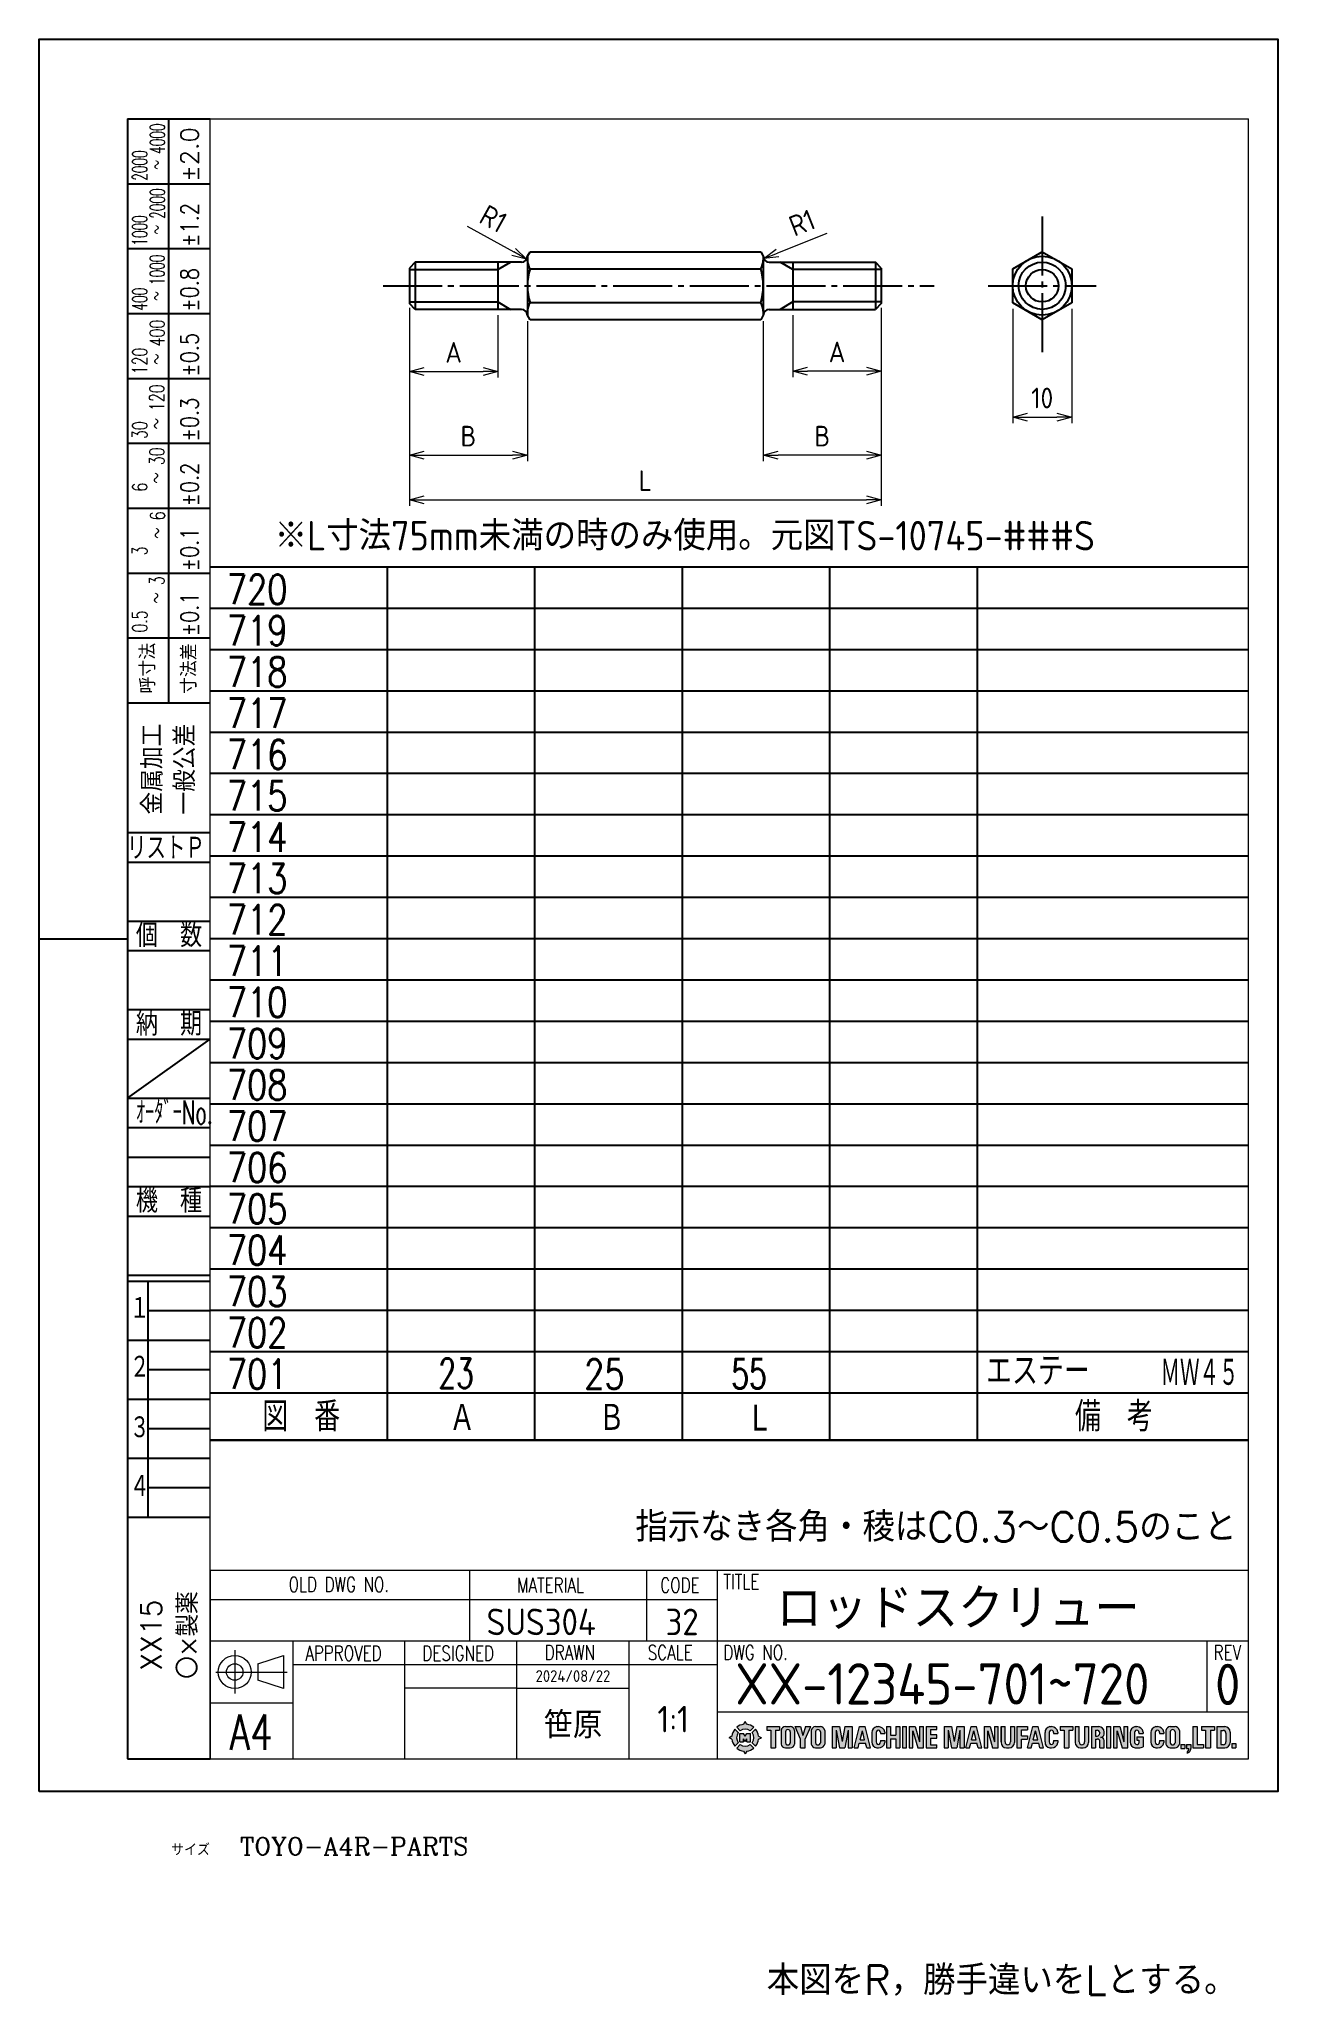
# Model space of a CAD drawing. Header units: millimetres. Extents: x 0 to 210, y -35 to 297.
import ezdxf
from ezdxf.enums import TextEntityAlignment as Align

# ---------------------------------------------------------------- set-up
doc = ezdxf.new("R2010")
doc.units = ezdxf.units.MM
doc.linetypes.add('TM_CENS', pattern=[13, 10, -1, 1, -1])
doc.layers.add('0_BODY', color=7, linetype='Continuous')
doc.layers.add('0_CENS', color=7, linetype='Continuous')
for name, color, linetype, lineweight in [('AM_0', 7, 'Continuous', 30), ('AM_5', 3, 'Continuous', 13), ('AM_6', 2, 'Continuous', 13), ('AM_BOR', 7, 'Continuous', 13)]:
    doc.layers.add(name, color=color, linetype=linetype, lineweight=lineweight)
doc.layers.add('AM_12', color=7, linetype='Continuous', lineweight=13, plot=False)
doc.styles.add('ACJISTS', font='romanc.shx', dxfattribs={"height": 1, "bigfont": 'extfont2.shx'})
doc.styles.add('ACTOYODIM', font='isocp.shx', dxfattribs={"bigfont": 'extfont2.shx'})
doc.styles.get("Standard").update_dxf_attribs({"font": 'isocp.shx', "bigfont": 'extfont2.shx'})
doc.styles.add('STD', font='SIMPLEX', dxfattribs={"width": 0.7, "oblique": 15, "bigfont": 'EXTFONT'})
doc.styles.add('TM_WAKU1', font='SIMPLEX.shx', dxfattribs={"bigfont": 'extfont2.shx'})
doc.styles.add('TM_WAKU2', font='SIMPLEX.shx', dxfattribs={"width": 0.75, "bigfont": 'EXTFONT.shx'})
doc.styles.add('TOYO-SEET1', font='SIMPLEX.shx', dxfattribs={"bigfont": 'extfont2.shx'})
doc.dimstyles.new('JIS-TOYO$0', dxfattribs={"dimtxt": 3.5, "dimasz": 2.5, "dimexe": 1, "dimexo": 1, "dimgap": 1.5, "dimtad": 3, "dimdec": 4, "dimdsep": 46, "dimtxsty": 'ACTOYODIM', "dimblk": 'OPEN30', "dimcen": 0, "dimclrd": 256, "dimclre": 256, "dimclrt": 2, "dimadec": 0, "dimazin": 2, "dimtp": 0.1, "dimtm": 0.1, "dimtfac": 0.71, "dimtdec": 4, "dimtmove": 0, "dimatfit": 3, "dimldrblk": 'OPEN30', "dimfxl": 1, "dimlwd": -1, "dimlwe": -1, "dimarcsym": 1})
doc.dimstyles.new('JIS-TOYO$4', dxfattribs={"dimtxt": 3.5, "dimasz": 2.5, "dimexe": 1, "dimexo": 1, "dimgap": 1.5, "dimtad": 3, "dimdsep": 46, "dimtxsty": 'ACTOYODIM', "dimblk": 'OPEN30', "dimcen": 0, "dimclrd": 256, "dimclre": 256, "dimclrt": 2, "dimadec": 0, "dimazin": 2, "dimtp": 0.1, "dimtm": 0.1, "dimtfac": 0.71, "dimtmove": 0, "dimatfit": 3, "dimldrblk": 'OPEN30', "dimfxl": 1, "dimlwd": -1, "dimlwe": -1, "dimarcsym": 1})

msp = doc.modelspace()

# ---------------------------------------------------------------- texts
at = {"layer": 'AM_5', "style": 'STD'}
for s, width, p in [('720', 0.8, (31.82025, 201.23883)), ('719', 0.8, (31.82025, 194.23883)), ('718', 0.8, (31.82025, 187.23883)), ('717', 0.8, (31.82025, 180.23883)), ('716', 0.8, (31.82025, 173.23883)), ('715', 0.8, (31.82025, 166.23883)), ('714', 0.8, (31.82025, 159.23883)), ('713', 0.8, (31.82025, 152.23883)), ('712', 0.8, (31.82025, 145.23883)), ('711', 0.8, (31.82025, 138.23883)), ('710', 0.8, (31.82025, 131.23883)), ('709', 0.8, (31.82025, 124.23883)), ('708', 0.8, (31.82025, 117.23883)), ('707', 0.8, (31.82025, 110.23883)), ('706', 0.8, (31.82025, 103.23883)), ('705', 0.8, (31.82025, 96.23883)), ('704', 0.8, (31.82025, 89.23883)), ('703', 0.8, (31.82025, 82.23883)), ('702', 0.8, (31.82025, 75.23883)), ('701', 0.8, (31.82025, 68.23883)), ('23', 0.7, (67.68727, 68.36273)), ('25', 0.8, (92.39781, 68.23883)), ('55', 0.7, (117.34477, 68.26548)), ('エステー', 0.8, (160.52036, 68.74739)), ('ＭＷ４５', 0.6, (190.11147, 68.42607)), ('図\u3000番', 0.8, (37.82241, 61.02527)), ('備\u3000考', 0.8, (175.60421, 61.02527)), ('Ａ', 0.8, (69.52543, 60.79551)), ('Ｂ', 0.8, (94.85054, 60.79551)), ('Ｌ', 0.8, (119.93674, 60.67806))]:
    msp.add_text(s, height=5, dxfattribs=dict(at, width=width)).set_placement(p)
at = {"layer": 'AM_6', "color": 7, "lineweight": 50, "insert": (39.92506, 215.33759), "char_height": 5, "attachment_point": 1}
msp.add_mtext_dynamic_manual_height_columns('※L寸法75mm未満の時のみ使用。元図TS-10745-###S', width=171.1664085, gutter_width=25, heights=[0], dxfattribs=at)

# ---------------------------------------------------------------- blocks, each defined once
blk = doc.blocks.new('TOYO-A4R-PARTS')
at = {"layer": 'AM_BOR', "color": 1, "lineweight": 25}
for p, q in [((15, 283.5), (15, 5.5)), ((15, 283.5), (29, 283.5)), ((22, 184.5), (22, 283.5)), ((15, 272.5), (29, 272.5)), ((15, 261.5), (29, 261.5)), ((15, 250.5), (29, 250.5)), ((15, 239.5), (29, 239.5)), ((15, 228.5), (29, 228.5)), ((15, 217.5), (29, 217.5)), ((15, 206.5), (29, 206.5)), ((15, 195.5), (29, 195.5)), ((15, 184.5), (29, 184.5)), ((15, 162.5), (29, 162.5)), ((15, 157.5), (29, 157.5)), ((15, 147.5), (29, 147.5)), ((0, 144.5), (15, 144.5)), ((15, 142.5), (29, 142.5)), ((15, 132.5), (29, 132.5)), ((15, 117.5), (29, 127.5)), ((15, 127.5), (29, 127.5)), ((15, 117.5), (29, 117.5)), ((15, 112.5), (29, 112.5)), ((15, 107.5), (29, 107.5)), ((15, 102.5), (29, 102.5)), ((15, 97.5), (29, 97.5)), ((15, 87.5), (29, 87.5)), ((15, 86.5), (29, 86.5)), ((18.5, 46.5), (18.5, 86.5)), ((18.5, 81.5), (29, 81.5)), ((15, 76.5), (29, 76.5)), ((18.5, 71.5), (29, 71.5)), ((15, 66.5), (29, 66.5)), ((18.5, 61.5), (29, 61.5)), ((15, 56.5), (29, 56.5)), ((18.5, 51.5), (29, 51.5)), ((15, 46.5), (29, 46.5)), ((15, 5.5), (29, 5.5))]:
    blk.add_line(p, q, dxfattribs=at)
at = {"layer": 'AM_BOR'}
for p, q in [((29, 5.5), (29, 283.5)), ((29, 283.5), (205, 283.5)), ((205, 5.5), (205, 283.5)), ((29, 5.5), (205, 5.5)), ((29, 5.5), (205, 5.5))]:
    blk.add_line(p, q, dxfattribs=at)
at = {"layer": 'Defpoints', "color": 1, "lineweight": 25}
blk.add_lwpolyline([(0, 0), (0, 297), (210, 297), (210, 0)], close=True, dxfattribs=at)
at = {"layer": 'AM_BOR', "color": 1, "lineweight": 25, "style": 'TOYO-SEET1'}
for s, height, width, p in [('～ 4000', 2.5, 0.6, (21.293, 274.878)), ('2000', 2.5, 0.6, (18.3, 273)), ('～ 2000', 2.5, 0.6, (21.293, 263.878)), ('±1.2', 3, 0.8, (27, 261.8)), ('1000', 2.5, 0.6, (18.3, 262)), ('～ 1000', 2.5, 0.6, (21.244, 252.646)), ('±0.8', 3, 0.8, (27, 250.8)), ('400', 2.5, 0.6, (18.3, 251)), ('～ 400', 2.5, 0.7, (21.267, 241.805)), ('±0.5', 3, 0.8, (27, 239.8)), ('120', 2.5, 0.7, (18.3, 240.2)), ('～ 120', 2.5, 0.7, (21.216, 230.862)), ('±0.3', 3, 0.8, (27, 228.8)), ('30', 2.5, 0.7, (18.3, 229.225)), ('～ 30', 2.5, 0.7, (21.19, 221.662)), ('±0.2', 3, 0.8, (27, 217.8)), ('6', 2.5, 0.7, (18.3, 220.292)), ('～ 6', 2.5, 0.7, (21.344, 212.313)), ('±0.1', 3, 0.8, (27, 206.8)), ('3', 2.5, 0.7, (18.3, 209.505)), ('～ 3', 2.5, 0.7, (21.216, 201.329)), ('0.5', 2.5, 0.7, (18.3, 196.421)), ('±0.1', 3, 0.8, (27, 195.8))]:
    blk.add_text(s, height=height, rotation=90, dxfattribs=dict(at, width=width)).set_placement(p)
for s, height, p in [('±2.0', 3, (27, 272.8)), ('呼寸法', 2.6, (19.716, 186.097)), ('寸法差', 2.6, (26.696, 185.995)), ('金属加工', 3.5, (20.926, 165.565)), ('一般公差', 3.5, (26.426, 165.565))]:
    blk.add_text(s, height=height, rotation=90, dxfattribs=at).set_placement(p)
for s, width, p in [('リストＰ', 0.75, (14.902, 157.901)), ('個\u3000数', 0.85, (16.403, 143.1)), ('納\u3000期', 0.85, (16.403, 128.1)), ('ｵｰﾀﾞｰNo.', 0.6, (16.403, 113.1)), ('機\u3000種', 0.85, (16.403, 98.1)), ('１', 0.75, (15.403, 79.884)), ('２', 0.75, (15.403, 69.918)), ('３', 0.75, (15.403, 59.65)), ('４', 0.75, (15.403, 49.685))]:
    blk.add_text(s, height=4, dxfattribs=dict(at, width=width)).set_placement(p)
at = {"layer": 'AM_BOR', "color": 1, "lineweight": 25, "style": 'TM_WAKU2', "width": 0.75}
blk.add_text('A4', height=6, dxfattribs=at).set_placement((32.3, 13.05), align=Align.TOP_LEFT)
at = {"layer": 'AM_BOR', "color": 7, "style": 'TM_WAKU1', "flags": 8}
for tag, p in [('STR-INIUSER', (25, 26.5)), ('STR-TYPE', (19, 26.5))]:
    blk.add_attdef(tag, text='', height=3.5, rotation=90, dxfattribs=at).set_placement(p, align=Align.MIDDLE)
blk = doc.blocks.new('TOYO-TYPE A')
at = {"layer": 'AM_BOR'}
h = blk.add_hatch(color=2, dxfattribs=at)
h.paths.add_polyline_path([(-85.03, 5.86), (-85.3, 6.34), (-85.57, 5.86, 0.142281), (-86.74, 5.37), (-86.16, 4.78, -0.325023), (-84.44, 4.78), (-83.86, 5.37, 0.142281)])
h.paths.add_polyline_path([(-86.48, 4.46), (-87.07, 5.04, 0.142281), (-87.56, 3.87), (-88.04, 3.6), (-87.56, 3.33, 0.142281), (-87.07, 2.16), (-86.48, 2.74, -0.325023)])
h.paths.add_polyline_path([(-86.16, 2.42), (-86.74, 1.84, 0.142281), (-85.57, 1.34), (-85.3, 0.86), (-85.03, 1.34, 0.142281), (-83.86, 1.84), (-84.44, 2.42, -0.325023)])
h.paths.add_polyline_path([(-85.03, 3.42), (-85.03, 2.87), (-84.39, 2.87), (-84.39, 4.33), (-85.03, 4.33), (-85.3, 3.86), (-85.57, 4.33), (-86.21, 4.33), (-86.21, 2.87), (-85.57, 2.87), (-85.57, 3.42), (-85.3, 2.94)])
h.paths.add_polyline_path([(-84.12, 2.74), (-83.53, 2.16, 0.142281), (-83.04, 3.33), (-82.56, 3.6), (-83.04, 3.87, 0.142281), (-83.53, 5.04), (-84.12, 4.46, -0.325023)])
h.paths.add_polyline_path([(-80.15, 4.88), (-79.46, 4.88), (-79.46, 5.47), (-81.65, 5.47), (-81.65, 4.88), (-80.97, 4.88), (-80.97, 1.87), (-80.15, 1.87)])
h.paths.add_polyline_path([(-79.21, 2.51, 0.360395), (-78.48, 1.87), (-77.66, 1.87, 0.360395), (-76.93, 2.51), (-76.93, 4.83, 0.360395), (-77.66, 5.47), (-78.48, 5.47, 0.360395), (-79.21, 4.83)])
h.paths.add_polyline_path([(-78.48, 4.6, -0.888889), (-77.66, 4.6), (-77.66, 2.73, -0.888889), (-78.48, 2.73)], flags=16)
h.paths.add_polyline_path([(-75.52, 3.97), (-75.95, 5.47), (-76.84, 5.47), (-75.91, 3.33), (-75.91, 1.87), (-75.13, 1.87), (-75.13, 3.33), (-74.2, 5.47), (-75.09, 5.47)])
h.paths.add_polyline_path([(-74.11, 2.51, 0.360395), (-73.38, 1.87), (-72.55, 1.87, 0.360395), (-71.83, 2.51), (-71.83, 4.83, 0.360395), (-72.55, 5.47), (-73.38, 5.47, 0.360395), (-74.11, 4.83)])
h.paths.add_polyline_path([(-73.38, 2.73), (-73.38, 4.6, -0.888889), (-72.55, 4.6), (-72.55, 2.73, -0.888889)], flags=16)
h.paths.add_polyline_path([(-70.55, 1.87), (-69.86, 1.87), (-69.86, 4.88), (-69.32, 1.87), (-68.41, 1.87), (-67.86, 4.88), (-67.86, 1.87), (-67.17, 1.87), (-67.17, 5.47), (-68.41, 5.47), (-68.86, 2.96), (-69.32, 5.47), (-70.55, 5.47)])
h.paths.add_polyline_path([(-64.92, 2.69), (-64.71, 1.87), (-64.07, 1.87), (-64.99, 5.47), (-65.9, 5.47), (-66.81, 1.87), (-66.17, 1.87), (-65.96, 2.69)])
h.paths.add_polyline_path([(-65.82, 3.24), (-65.44, 4.75), (-65.06, 3.24)], flags=16)
h.paths.add_polyline_path([(-63.09, 2.87), (-63.09, 4.47, -1.125), (-62.36, 4.47), (-62.36, 4.33), (-61.63, 4.33), (-61.63, 4.56, 0.36205), (-62.7, 5.47), (-63, 5.47, 0.389293), (-63.82, 4.47), (-63.82, 2.87, 0.389293), (-63, 1.87), (-62.7, 1.87, 0.36205), (-61.63, 2.78), (-61.63, 3.14), (-62.36, 3.14), (-62.36, 2.87, -1.125)])
h.paths.add_polyline_path([(-59.79, 3.42), (-59.79, 1.87), (-59.1, 1.87), (-59.1, 5.47), (-59.79, 5.47), (-59.79, 4.01), (-60.65, 4.01), (-60.65, 5.47), (-61.34, 5.47), (-61.34, 1.87), (-60.65, 1.87), (-60.65, 3.42)])
h.paths.add_polyline_path([(-57.96, 5.47), (-58.65, 5.47), (-58.65, 1.87), (-57.96, 1.87)])
h.paths.add_polyline_path([(-57.51, 1.87), (-56.87, 1.87), (-56.87, 4.74), (-56.05, 1.87), (-55.09, 1.87), (-55.09, 5.47), (-55.73, 5.47), (-55.73, 2.92), (-56.46, 5.47), (-57.51, 5.47)])
h.paths.add_polyline_path([(-53.9, 4.06), (-53.9, 4.97), (-52.81, 4.97), (-52.81, 5.47), (-54.63, 5.47), (-54.63, 1.87), (-52.81, 1.87), (-52.81, 2.37), (-53.9, 2.37), (-53.9, 3.51), (-52.81, 3.51), (-52.81, 4.06)])
h.paths.add_polyline_path([(-51.58, 1.87), (-50.89, 1.87), (-50.89, 4.88), (-50.35, 1.87), (-49.44, 1.87), (-48.89, 4.88), (-48.89, 1.87), (-48.2, 1.87), (-48.2, 5.47), (-49.44, 5.47), (-49.89, 2.96), (-50.35, 5.47), (-51.58, 5.47)])
h.paths.add_polyline_path([(-46.08, 5.47), (-47, 5.47), (-47.91, 1.87), (-47.27, 1.87), (-47.06, 2.69), (-46.02, 2.69), (-45.81, 1.87), (-45.17, 1.87)])
h.paths.add_polyline_path([(-46.16, 3.24), (-46.92, 3.24), (-46.54, 4.75)], flags=16)
h.paths.add_polyline_path([(-44.17, 4.74), (-43.35, 1.87), (-42.39, 1.87), (-42.39, 5.47), (-43.03, 5.47), (-43.03, 2.92), (-43.76, 5.47), (-44.81, 5.47), (-44.81, 1.87), (-44.17, 1.87)])
h.paths.add_polyline_path([(-41.25, 2.87), (-41.25, 5.47), (-41.93, 5.47), (-41.93, 2.78, 0.414214), (-41.02, 1.87), (-40.57, 1.87, 0.414214), (-39.65, 2.78), (-39.65, 5.47), (-40.34, 5.47), (-40.34, 2.87, -1)])
h.paths.add_polyline_path([(-39.24, 1.87), (-38.47, 1.87), (-38.47, 3.37), (-37.42, 3.37), (-37.42, 3.92), (-38.47, 3.92), (-38.47, 4.92), (-37.42, 4.92), (-37.42, 5.47), (-39.24, 5.47)])
h.paths.add_polyline_path([(-36.6, 2.69), (-35.55, 2.69), (-35.35, 1.87), (-34.71, 1.87), (-35.62, 5.47), (-36.53, 5.47), (-37.44, 1.87), (-36.8, 1.87)])
h.paths.add_polyline_path([(-36.46, 3.24), (-36.07, 4.75), (-35.69, 3.24)], flags=16)
h.paths.add_polyline_path([(-33.75, 4.47, -1.118991), (-33.02, 4.47), (-33.02, 4.33), (-32.29, 4.33), (-32.29, 4.56, 0.36205), (-33.35, 5.47), (-33.66, 5.47, 0.389293), (-34.48, 4.47), (-34.48, 2.87, 0.389293), (-33.66, 1.87), (-33.35, 1.87, 0.36205), (-32.29, 2.78), (-32.29, 3.14), (-33.02, 3.14), (-33.02, 2.87, -1.125), (-33.75, 2.87)])
h.paths.add_polyline_path([(-31.24, 1.87), (-30.42, 1.87), (-30.42, 4.88), (-29.74, 4.88), (-29.74, 5.47), (-31.93, 5.47), (-31.93, 4.88), (-31.24, 4.88)])
h.paths.add_polyline_path([(-29.37, 2.78, 0.414214), (-28.46, 1.87), (-28, 1.87, 0.414214), (-27.09, 2.78), (-27.09, 5.47), (-27.78, 5.47), (-27.78, 2.87, -1), (-28.69, 2.87), (-28.69, 5.47), (-29.37, 5.47)])
h.paths.add_polyline_path([(-26.59, 1.87), (-25.91, 1.87), (-25.91, 3.37), (-25.63, 3.37, -0.414214), (-25.18, 2.92), (-25.18, 1.87), (-24.45, 1.87), (-24.45, 3.1, 0.390984), (-24.95, 3.65), (-25.04, 3.65, -0.005711), (-25.03, 3.65, 0.353187), (-24.45, 4.19), (-24.45, 4.56, 0.414214), (-25.36, 5.47), (-26.59, 5.47)])
h.paths.add_polyline_path([(-25.91, 4.88), (-25.66, 4.88, -0.404487), (-25.2, 4.44), (-25.2, 4.35, -0.424007), (-25.66, 3.87), (-25.91, 3.87)], flags=16)
h.paths.add_polyline_path([(-23.33, 5.47), (-24.06, 5.47), (-24.06, 1.87), (-23.33, 1.87)])
h.paths.add_polyline_path([(-22.87, 1.87), (-22.24, 1.87), (-22.24, 4.74), (-21.41, 1.87), (-20.46, 1.87), (-20.46, 5.47), (-21.1, 5.47), (-21.1, 2.92), (-21.82, 5.47), (-22.87, 5.47)])
h.paths.add_polyline_path([(-20.02, 2.87, 0.389293), (-19.2, 1.87), (-18.56, 1.87, 0.100664), (-17.83, 2.05), (-17.83, 3.74), (-18.93, 3.74), (-18.93, 3.19), (-18.56, 3.19), (-18.56, 2.69, -0.414214), (-18.79, 2.46), (-18.93, 2.46, -0.449066), (-19.29, 2.87), (-19.29, 4.47, -1.125), (-18.56, 4.47), (-18.56, 4.33), (-17.83, 4.33), (-17.83, 4.56, 0.36205), (-18.9, 5.47), (-19.2, 5.47, 0.389293), (-20.02, 4.47)])
h.paths.add_polyline_path([(-16.51, 2.87, 0.389293), (-15.69, 1.87), (-15.39, 1.87, 0.36205), (-14.32, 2.78), (-14.32, 3.14), (-15.05, 3.14), (-15.05, 2.87, -1.125), (-15.78, 2.87), (-15.78, 4.47, -1.125), (-15.05, 4.47), (-15.05, 4.33), (-14.32, 4.33), (-14.32, 4.56, 0.36205), (-15.39, 5.47), (-15.69, 5.47, 0.389293), (-16.51, 4.47)])
h.paths.add_polyline_path([(-13.98, 2.51, 0.360395), (-13.25, 1.87), (-12.43, 1.87, 0.360395), (-11.7, 2.51), (-11.7, 4.83, 0.360395), (-12.43, 5.47), (-13.25, 5.47, 0.360395), (-13.98, 4.83)])
h.paths.add_polyline_path([(-13.25, 4.6, -0.888889), (-12.43, 4.6), (-12.43, 2.73, -0.888889), (-13.25, 2.73)], flags=16)
h.paths.add_polyline_path([(-11.47, 2.46), (-11.47, 1.78), (-10.79, 1.78), (-10.79, 2.46)])
h.paths.add_polyline_path([(-10.49, 2.46), (-10.49, 1.78), (-10.08, 1.78, -0.39461), (-10.4, 1.18), (-10.4, 1, 0.42586), (-9.76, 1.78), (-9.76, 2.46)])
h.paths.add_polyline_path([(-9.42, 1.87), (-7.6, 1.87), (-7.6, 2.42), (-8.69, 2.42), (-8.69, 5.47), (-9.42, 5.47)])
h.paths.add_polyline_path([(-6.43, 4.88), (-5.75, 4.88), (-5.75, 5.47), (-7.94, 5.47), (-7.94, 4.88), (-7.26, 4.88), (-7.26, 1.87), (-6.43, 1.87)])
h.paths.add_polyline_path([(-5.36, 1.87), (-4, 1.87, 0.414214), (-3.08, 2.78), (-3.08, 4.56, 0.414214), (-4, 5.47), (-5.36, 5.47)])
h.paths.add_polyline_path([(-4.68, 4.83), (-4.27, 4.83, -0.414214), (-3.81, 4.38), (-3.81, 2.87, -0.414214), (-4.27, 2.42), (-4.68, 2.42)], flags=16)
h.paths.add_polyline_path([(-2.79, 2.6), (-2.79, 1.87), (-2.1, 1.87), (-2.1, 2.6)])
at = {"layer": 'AM_12'}
for p, q in [((-176, 54), (0, 54)), ((-176, 32), (-176, 54))]:
    blk.add_line(p, q, dxfattribs=at)
at = {"layer": 'AM_BOR', "color": 7}
for p, q in [((-176, 32), (0, 32)), ((-176, 32), (-176, 0)), ((-90, 0), (-90, 32)), ((0, 0), (0, 32)), ((-176, 20), (0, 20)), ((-7, 8), (-7, 20)), ((-171.84, 18.44), (-171.84, 11.09)), ((-167.92, 16.13), (-163.58, 17.53)), ((-163.58, 17.53), (-163.58, 11.93)), ((-175.06, 14.73), (-162.95, 14.73)), ((-167.92, 16.13), (-167.92, 13.33)), ((-163.58, 11.93), (-167.92, 13.33)), ((-90, 8), (0, 8)), ((-176, 0), (0, 0)), ((-176, 0), (0, 0))]:
    blk.add_line(p, q, dxfattribs=at)
at = {"layer": 'AM_BOR', "color": 2}
for p, q in [((-132, 20), (-132, 32)), ((-102, 20), (-102, 32)), ((-176, 27), (-90, 27)), ((-162, 20), (-162, 0)), ((-143, 0), (-143, 20)), ((-124, 0), (-124, 20)), ((-105, 0), (-105, 20)), ((-162, 16), (-90, 16)), ((-124, 12), (-143, 12)), ((-124, 12), (-105, 12)), ((-176, 9.5), (-162, 9.5)), ((-87.56, 3.87), (-88.04, 3.6)), ((-87.56, 3.33), (-88.04, 3.6)), ((-86.48, 4.46), (-87.07, 5.04)), ((-86.74, 5.37), (-86.16, 4.78)), ((-86.21, 2.87), (-86.21, 4.33)), ((-86.21, 4.33), (-85.57, 4.33)), ((-85.57, 5.86), (-85.3, 6.34)), ((-85.3, 3.86), (-85.57, 4.33)), ((-85.57, 2.87), (-85.57, 3.42)), ((-85.3, 2.94), (-85.57, 3.42)), ((-85.03, 5.86), (-85.3, 6.34)), ((-85.3, 3.86), (-85.03, 4.33)), ((-85.3, 2.94), (-85.03, 3.42)), ((-85.03, 4.33), (-84.39, 4.33)), ((-85.03, 2.87), (-85.03, 3.42)), ((-84.44, 4.78), (-83.86, 5.37)), ((-84.39, 2.87), (-84.39, 4.33)), ((-83.53, 5.04), (-84.12, 4.46)), ((-83.04, 3.87), (-82.56, 3.6)), ((-83.04, 3.33), (-82.56, 3.6)), ((-81.65, 5.47), (-79.46, 5.47)), ((-81.65, 5.47), (-81.65, 4.88)), ((-81.65, 4.88), (-80.97, 4.88)), ((-80.97, 4.88), (-80.97, 1.87)), ((-80.15, 4.88), (-80.15, 1.87)), ((-80.15, 4.88), (-79.46, 4.88)), ((-79.46, 5.47), (-79.46, 4.88)), ((-79.21, 4.83), (-79.21, 2.51)), ((-78.48, 5.47), (-77.66, 5.47)), ((-78.48, 4.6), (-78.48, 2.73)), ((-77.66, 4.6), (-77.66, 2.73)), ((-76.93, 4.83), (-76.93, 2.51)), ((-75.91, 3.33), (-76.84, 5.47)), ((-76.84, 5.47), (-75.95, 5.47)), ((-75.95, 5.47), (-75.52, 3.97)), ((-75.91, 1.87), (-75.91, 3.33)), ((-75.09, 5.47), (-75.52, 3.97)), ((-75.13, 3.33), (-74.2, 5.47)), ((-75.13, 1.87), (-75.13, 3.33)), ((-75.09, 5.47), (-74.2, 5.47)), ((-74.11, 4.83), (-74.11, 2.51)), ((-73.38, 5.47), (-72.55, 5.47)), ((-73.38, 4.6), (-73.38, 2.73)), ((-72.55, 4.6), (-72.55, 2.73)), ((-71.83, 4.83), (-71.83, 2.51)), ((-70.55, 5.47), (-70.55, 1.87)), ((-70.55, 5.47), (-69.32, 5.47)), ((-69.86, 4.88), (-69.32, 1.87)), ((-69.86, 4.88), (-69.86, 1.87)), ((-69.32, 5.47), (-68.86, 2.96)), ((-68.41, 5.47), (-68.86, 2.96)), ((-68.41, 5.47), (-67.17, 5.47)), ((-67.86, 4.88), (-68.41, 1.87)), ((-67.86, 4.88), (-67.86, 1.87)), ((-67.17, 5.47), (-67.17, 1.87)), ((-66.81, 1.87), (-65.9, 5.47)), ((-65.9, 5.47), (-64.99, 5.47)), ((-65.82, 3.24), (-65.44, 4.75)), ((-65.06, 3.24), (-65.44, 4.75)), ((-64.07, 1.87), (-64.99, 5.47)), ((-63.82, 4.47), (-63.82, 2.87)), ((-63.09, 4.47), (-63.09, 2.87)), ((-63, 5.47), (-62.7, 5.47)), ((-62.36, 4.47), (-62.36, 4.33)), ((-62.36, 4.33), (-61.63, 4.33)), ((-61.63, 4.56), (-61.63, 4.33)), ((-61.34, 5.47), (-61.34, 1.87)), ((-61.34, 5.47), (-60.65, 5.47)), ((-60.65, 5.47), (-60.65, 4.01)), ((-60.65, 4.01), (-59.79, 4.01)), ((-60.65, 3.42), (-60.65, 1.87)), ((-60.65, 3.42), (-59.79, 3.42)), ((-59.79, 5.47), (-59.1, 5.47)), ((-59.79, 5.47), (-59.79, 4.01)), ((-59.79, 3.42), (-59.79, 1.87)), ((-59.1, 5.47), (-59.1, 1.87)), ((-58.65, 5.47), (-58.65, 1.87)), ((-58.65, 5.47), (-57.96, 5.47)), ((-57.96, 1.87), (-57.96, 5.47)), ((-57.51, 5.47), (-57.51, 1.87)), ((-57.51, 5.47), (-56.46, 5.47)), ((-56.87, 4.74), (-56.05, 1.87)), ((-56.87, 1.87), (-56.87, 4.74)), ((-56.46, 5.47), (-55.73, 2.92)), ((-55.73, 5.47), (-55.73, 2.92)), ((-55.73, 5.47), (-55.09, 5.47)), ((-55.09, 1.87), (-55.09, 5.47)), ((-54.63, 5.47), (-54.63, 1.87)), ((-54.63, 5.47), (-52.81, 5.47)), ((-53.9, 4.97), (-52.81, 4.97)), ((-53.9, 4.97), (-53.9, 4.06)), ((-52.81, 4.06), (-53.9, 4.06)), ((-53.9, 3.51), (-52.81, 3.51)), ((-53.9, 3.51), (-53.9, 2.37)), ((-52.81, 4.97), (-52.81, 5.47)), ((-52.81, 3.51), (-52.81, 4.06)), ((-51.58, 5.47), (-50.35, 5.47)), ((-51.58, 5.47), (-51.58, 1.87)), ((-50.89, 4.88), (-50.35, 1.87)), ((-50.89, 4.88), (-50.89, 1.87)), ((-50.35, 5.47), (-49.89, 2.96)), ((-49.44, 5.47), (-49.89, 2.96)), ((-49.44, 5.47), (-48.2, 5.47)), ((-48.89, 4.88), (-49.44, 1.87)), ((-48.89, 4.88), (-48.89, 1.87)), ((-48.2, 5.47), (-48.2, 1.87)), ((-47.91, 1.87), (-47, 5.47)), ((-47, 5.47), (-46.08, 5.47)), ((-46.92, 3.24), (-46.54, 4.75)), ((-46.16, 3.24), (-46.54, 4.75)), ((-45.17, 1.87), (-46.08, 5.47)), ((-44.81, 5.47), (-44.81, 1.87)), ((-44.81, 5.47), (-43.76, 5.47)), ((-44.17, 1.87), (-44.17, 4.74)), ((-44.17, 4.74), (-43.35, 1.87)), ((-43.76, 5.47), (-43.03, 2.92)), ((-43.03, 5.47), (-42.39, 5.47)), ((-43.03, 5.47), (-43.03, 2.92)), ((-42.39, 1.87), (-42.39, 5.47)), ((-41.93, 2.87), (-41.93, 5.47)), ((-41.93, 5.47), (-41.93, 2.78)), ((-41.93, 5.47), (-41.25, 5.47)), ((-41.25, 2.87), (-41.25, 5.47)), ((-40.34, 5.47), (-40.34, 2.87)), ((-40.34, 5.47), (-39.65, 5.47)), ((-39.65, 5.47), (-39.65, 2.78)), ((-39.24, 5.47), (-39.24, 1.87)), ((-39.24, 5.47), (-37.42, 5.47)), ((-38.47, 4.92), (-37.42, 4.92)), ((-38.47, 3.92), (-38.47, 4.92)), ((-38.47, 3.92), (-37.42, 3.92)), ((-38.47, 3.37), (-37.42, 3.37)), ((-38.47, 1.87), (-38.47, 3.37)), ((-37.44, 1.87), (-36.53, 5.47)), ((-37.42, 5.47), (-37.42, 4.92)), ((-37.42, 3.92), (-37.42, 3.37)), ((-36.53, 5.47), (-35.62, 5.47)), ((-36.46, 3.24), (-36.07, 4.75)), ((-35.69, 3.24), (-36.07, 4.75)), ((-34.71, 1.87), (-35.62, 5.47)), ((-34.48, 4.47), (-34.48, 2.87)), ((-33.75, 4.47), (-33.75, 2.87)), ((-33.66, 5.47), (-33.35, 5.47)), ((-33.02, 4.47), (-33.02, 4.33)), ((-33.02, 4.33), (-32.29, 4.33)), ((-32.29, 4.56), (-32.29, 4.33)), ((-31.93, 5.47), (-29.74, 5.47)), ((-31.93, 5.47), (-31.93, 4.88)), ((-31.93, 4.88), (-31.24, 4.88)), ((-31.24, 4.88), (-31.24, 1.87)), ((-30.42, 4.88), (-30.42, 1.87)), ((-30.42, 4.88), (-29.74, 4.88)), ((-29.74, 5.47), (-29.74, 4.88)), ((-29.37, 5.47), (-29.37, 2.78)), ((-29.37, 5.47), (-28.69, 5.47)), ((-28.69, 2.87), (-28.69, 5.47)), ((-27.78, 5.47), (-27.78, 2.87)), ((-27.78, 5.47), (-27.09, 5.47)), ((-27.09, 5.47), (-27.09, 2.78)), ((-26.59, 5.47), (-25.36, 5.47)), ((-26.59, 5.47), (-26.59, 1.87)), ((-25.91, 4.88), (-25.66, 4.88)), ((-25.91, 4.88), (-25.91, 3.87)), ((-25.91, 3.87), (-25.66, 3.87)), ((-25.91, 3.37), (-25.63, 3.37)), ((-25.91, 3.37), (-25.91, 1.87)), ((-25.2, 4.44), (-25.2, 4.35)), ((-25.04, 3.65), (-24.99, 3.65)), ((-24.45, 4.19), (-24.45, 4.56)), ((-24.06, 5.47), (-24.06, 1.87)), ((-24.06, 5.47), (-23.33, 5.47)), ((-23.33, 1.87), (-23.33, 5.47)), ((-22.87, 5.47), (-22.87, 1.87)), ((-22.87, 5.47), (-21.82, 5.47)), ((-22.24, 4.74), (-21.41, 1.87)), ((-22.24, 1.87), (-22.24, 4.74)), ((-21.82, 5.47), (-21.1, 2.92)), ((-21.1, 5.47), (-21.1, 2.92)), ((-21.1, 5.47), (-20.46, 5.47)), ((-20.46, 1.87), (-20.46, 5.47)), ((-20.02, 4.47), (-20.02, 2.87)), ((-19.29, 4.47), (-19.29, 2.87)), ((-19.2, 5.47), (-18.9, 5.47)), ((-18.93, 3.74), (-17.83, 3.74)), ((-18.93, 3.74), (-18.93, 3.19)), ((-18.56, 4.47), (-18.56, 4.33)), ((-18.56, 4.33), (-17.83, 4.33)), ((-17.83, 4.56), (-17.83, 4.33)), ((-17.83, 3.74), (-17.83, 2.05)), ((-16.51, 4.47), (-16.51, 2.87)), ((-15.78, 4.47), (-15.78, 2.87)), ((-15.69, 5.47), (-15.39, 5.47)), ((-15.05, 4.47), (-15.05, 4.33)), ((-15.05, 4.33), (-14.32, 4.33)), ((-14.32, 4.56), (-14.32, 4.33)), ((-13.98, 4.83), (-13.98, 2.51)), ((-13.25, 5.47), (-12.43, 5.47)), ((-13.25, 4.6), (-13.25, 2.73)), ((-12.43, 4.6), (-12.43, 2.73)), ((-11.7, 4.83), (-11.7, 2.51)), ((-9.42, 5.47), (-9.42, 1.87)), ((-9.42, 5.47), (-8.69, 5.47)), ((-8.69, 5.47), (-8.69, 2.42)), ((-7.94, 5.47), (-5.75, 5.47)), ((-7.94, 5.47), (-7.94, 4.88)), ((-7.94, 4.88), (-7.26, 4.88)), ((-7.26, 4.88), (-7.26, 1.87)), ((-6.43, 4.88), (-6.43, 1.87)), ((-6.43, 4.88), (-5.75, 4.88)), ((-5.75, 5.47), (-5.75, 4.88)), ((-5.36, 5.47), (-5.36, 1.87)), ((-5.36, 5.47), (-4, 5.47)), ((-4.68, 4.83), (-4.68, 2.42)), ((-4.68, 4.83), (-4.27, 4.83)), ((-3.81, 4.38), (-3.81, 2.87)), ((-3.08, 4.56), (-3.08, 2.78)), ((-87.07, 2.16), (-86.48, 2.74)), ((-86.16, 2.42), (-86.74, 1.84)), ((-86.21, 2.87), (-85.57, 2.87)), ((-85.57, 1.34), (-85.3, 0.86)), ((-85.03, 1.34), (-85.3, 0.86)), ((-85.03, 2.87), (-84.39, 2.87)), ((-83.86, 1.84), (-84.44, 2.42)), ((-84.12, 2.74), (-83.53, 2.16)), ((-80.97, 1.87), (-80.15, 1.87)), ((-78.48, 1.87), (-77.66, 1.87)), ((-75.91, 1.87), (-75.13, 1.87)), ((-73.38, 1.87), (-72.55, 1.87)), ((-70.55, 1.87), (-69.86, 1.87)), ((-69.32, 1.87), (-68.41, 1.87)), ((-67.86, 1.87), (-67.17, 1.87)), ((-66.81, 1.87), (-66.17, 1.87)), ((-66.17, 1.87), (-65.96, 2.69)), ((-65.96, 2.69), (-64.92, 2.69)), ((-65.82, 3.24), (-65.06, 3.24)), ((-64.71, 1.87), (-64.92, 2.69)), ((-64.71, 1.87), (-64.07, 1.87)), ((-63, 1.87), (-62.7, 1.87)), ((-62.36, 3.14), (-62.36, 2.87)), ((-62.36, 3.14), (-61.63, 3.14)), ((-61.63, 3.14), (-61.63, 2.78)), ((-61.34, 1.87), (-60.65, 1.87)), ((-59.79, 1.87), (-59.1, 1.87)), ((-58.65, 1.87), (-57.96, 1.87)), ((-57.51, 1.87), (-56.87, 1.87)), ((-56.05, 1.87), (-55.09, 1.87)), ((-54.63, 1.87), (-52.81, 1.87)), ((-53.9, 2.37), (-52.81, 2.37)), ((-52.81, 1.87), (-52.81, 2.37)), ((-51.58, 1.87), (-50.89, 1.87)), ((-50.35, 1.87), (-49.44, 1.87)), ((-48.89, 1.87), (-48.2, 1.87)), ((-47.91, 1.87), (-47.27, 1.87)), ((-47.27, 1.87), (-47.06, 2.69)), ((-47.06, 2.69), (-46.02, 2.69)), ((-46.92, 3.24), (-46.16, 3.24)), ((-45.81, 1.87), (-46.02, 2.69)), ((-45.81, 1.87), (-45.17, 1.87)), ((-44.81, 1.87), (-44.17, 1.87)), ((-43.35, 1.87), (-42.39, 1.87)), ((-41.02, 1.87), (-40.57, 1.87)), ((-39.24, 1.87), (-38.47, 1.87)), ((-37.44, 1.87), (-36.8, 1.87)), ((-36.8, 1.87), (-36.6, 2.69)), ((-36.6, 2.69), (-35.55, 2.69)), ((-36.46, 3.24), (-35.69, 3.24)), ((-35.35, 1.87), (-35.55, 2.69)), ((-35.35, 1.87), (-34.71, 1.87)), ((-33.66, 1.87), (-33.35, 1.87)), ((-33.02, 3.14), (-32.29, 3.14)), ((-33.02, 3.14), (-33.02, 2.87)), ((-32.29, 3.14), (-32.29, 2.78)), ((-31.24, 1.87), (-30.42, 1.87)), ((-28.46, 1.87), (-28, 1.87)), ((-26.59, 1.87), (-25.91, 1.87)), ((-25.18, 1.87), (-25.18, 2.92)), ((-25.18, 1.87), (-24.45, 1.87)), ((-24.45, 1.87), (-24.45, 3.1)), ((-24.06, 1.87), (-23.33, 1.87)), ((-22.87, 1.87), (-22.24, 1.87)), ((-21.41, 1.87), (-20.46, 1.87)), ((-19.2, 1.87), (-18.9, 1.87)), ((-19.2, 1.87), (-18.56, 1.87)), ((-18.93, 3.19), (-18.56, 3.19)), ((-18.93, 2.46), (-18.79, 2.46)), ((-18.56, 3.19), (-18.56, 2.69)), ((-18.56, 3.14), (-18.56, 2.87)), ((-15.69, 1.87), (-15.39, 1.87)), ((-15.05, 3.14), (-15.05, 2.87)), ((-15.05, 3.14), (-14.32, 3.14)), ((-14.32, 3.14), (-14.32, 2.78)), ((-13.25, 1.87), (-12.43, 1.87)), ((-11.47, 2.46), (-10.79, 2.46)), ((-11.47, 2.46), (-11.47, 1.78)), ((-11.47, 1.78), (-10.79, 1.78)), ((-10.79, 2.46), (-10.79, 1.78)), ((-10.49, 2.46), (-9.76, 2.46)), ((-10.49, 2.46), (-10.49, 1.78)), ((-10.49, 1.78), (-10.08, 1.78)), ((-10.4, 1.18), (-10.4, 1)), ((-9.76, 2.46), (-9.76, 1.78)), ((-9.42, 1.87), (-7.6, 1.87)), ((-8.69, 2.42), (-7.6, 2.42)), ((-7.6, 2.42), (-7.6, 1.87)), ((-7.26, 1.87), (-6.43, 1.87)), ((-5.36, 1.87), (-4, 1.87)), ((-4.68, 2.42), (-4.27, 2.42)), ((-2.79, 2.6), (-2.79, 1.87)), ((-2.79, 2.6), (-2.1, 2.6)), ((-2.79, 1.87), (-2.1, 1.87)), ((-2.1, 2.6), (-2.1, 1.87))]:
    blk.add_line(p, q, dxfattribs=at)
at = {"layer": 'AM_BOR', "color": 7}
for radius in [2.8, 1.4]:
    blk.add_circle((-171.84, 14.73), radius, dxfattribs=at)
at = {"layer": 'AM_BOR', "color": 2}
for centre, radius, start, end in [((-85.3, 3.6), 2.28, 140.7392, 173.1301), ((-85.3, 3.6), 2.28, 186.8699, 219.2608), ((-85.3, 3.6), 1.46, 143.9893, 216.0107), ((-85.3, 3.6), 2.28, 96.8699, 129.2608), ((-85.3, 3.6), 1.46, 53.9893, 126.0107), ((-85.3, 3.6), 2.28, 50.7392, 83.1301), ((-85.3, 3.6), 1.46, 323.9893, 36.0107), ((-85.3, 3.6), 2.28, 6.8699, 39.2608), ((-85.3, 3.6), 2.28, 320.7392, 353.1301), ((-78.46, 4.71), 0.76, 91.5481, 170.8237), ((-78.07, 4.56), 0.413, 6.7329, 173.2671), ((-77.68, 4.71), 0.76, 9.1763, 88.4519), ((-73.36, 4.71), 0.76, 91.5481, 170.8237), ((-72.97, 4.56), 0.413, 6.7329, 173.2671), ((-72.58, 4.71), 0.76, 9.1763, 88.4519), ((-62.87, 4.52), 0.959, 98.1694, 183.2518), ((-62.73, 4.51), 0.367, 353.2671, 186.7329), ((-62.71, 4.38), 1.09, 9.5988, 90.7901), ((-33.52, 4.52), 0.959, 98.1694, 183.2518), ((-33.38, 4.51), 0.367, 353.2671, 186.7329), ((-33.37, 4.38), 1.09, 9.5988, 90.7901), ((-25.66, 4.42), 0.456, 1.9092, 90), ((-25.66, 4.33), 0.456, 270, 1.9092), ((-25.63, 2.92), 0.456, 0, 90), ((-25.36, 4.56), 0.912, 0, 90), ((-25.08, 4.28), 0.635, 273.2369, 352.1818), ((-25, 3.1), 0.55, 0.1225, 94.4587), ((-19.07, 4.52), 0.959, 98.1694, 183.2518), ((-18.93, 4.51), 0.367, 353.2671, 186.7329), ((-18.91, 4.38), 1.09, 9.5988, 90.7901), ((-15.56, 4.52), 0.959, 98.1694, 183.2518), ((-15.42, 4.51), 0.367, 353.2671, 186.7329), ((-15.4, 4.38), 1.09, 9.5988, 90.7901), ((-13.23, 4.71), 0.76, 91.5481, 170.8237), ((-12.84, 4.56), 0.413, 6.7329, 173.2671), ((-12.45, 4.71), 0.76, 9.1763, 88.4519), ((-4.27, 4.38), 0.456, 0, 90), ((-4, 4.56), 0.912, 0, 90), ((-85.3, 3.6), 2.28, 230.7392, 263.1301), ((-85.3, 3.6), 1.46, 233.9893, 306.0107), ((-85.3, 3.6), 2.28, 276.8699, 309.2608), ((-78.46, 2.63), 0.76, 189.1763, 268.4519), ((-78.07, 2.78), 0.413, 186.7329, 353.2671), ((-77.68, 2.63), 0.76, 271.5481, 350.8237), ((-73.36, 2.63), 0.76, 189.1763, 268.4519), ((-72.97, 2.78), 0.413, 186.7329, 353.2671), ((-72.58, 2.63), 0.76, 271.5481, 350.8237), ((-62.87, 2.82), 0.959, 176.7482, 261.8306), ((-62.73, 2.83), 0.367, 173.2671, 6.7329), ((-62.71, 2.96), 1.09, 269.2099, 350.4012), ((-41.02, 2.78), 0.912, 180, 270), ((-40.79, 2.87), 0.456, 180, 360), ((-40.57, 2.78), 0.912, 270, 0), ((-33.52, 2.82), 0.959, 176.7482, 261.8306), ((-33.38, 2.83), 0.367, 173.2671, 6.7329), ((-33.37, 2.96), 1.09, 269.2099, 350.4012), ((-28.46, 2.78), 0.912, 180, 270), ((-28.23, 2.87), 0.456, 180, 360), ((-28, 2.78), 0.912, 270, 0), ((-19.07, 2.82), 0.959, 176.7482, 261.8306), ((-18.93, 2.83), 0.367, 173.2671, 270), ((-18.79, 2.69), 0.228, 270, 0), ((-18.65, 3.75), 1.89, 272.5397, 295.5328), ((-15.56, 2.82), 0.959, 176.7482, 261.8306), ((-15.42, 2.83), 0.367, 173.2671, 6.7329), ((-15.4, 2.96), 1.09, 269.2099, 350.4012), ((-13.23, 2.63), 0.76, 189.1763, 268.4519), ((-12.84, 2.78), 0.413, 186.7329, 353.2671), ((-12.45, 2.63), 0.76, 271.5481, 350.8237), ((-10.46, 1.7), 0.696, 274.3931, 6.662), ((-10.56, 1.65), 0.493, 288.6298, 14.7687), ((-4.27, 2.87), 0.456, 270, 0), ((-4, 2.78), 0.912, 270, 0)]:
    blk.add_arc(centre, radius, start, end, dxfattribs=at)
at = {"layer": 'AM_BOR', "color": 2, "style": 'TM_WAKU2', "width": 0.75}
for s, p in [('OLD DWG NO.', (-162.71, 30.82)), ('MATERIAL', (-123.98, 30.7)), ('CODE', (-99.7, 30.7)), ('DRAWN', (-119.29, 19.3))]:
    blk.add_text(s, height=2.5, dxfattribs=at).set_placement(p, align=Align.TOP_LEFT)
for s, p in [('TITLE', (-89, 28.8)), ('SCALE', (-101.83, 16.79)), ('DWG NO.', (-89, 16.8))]:
    blk.add_text(s, height=2.5, dxfattribs=at).set_placement(p)
for s, p in [('APPROVED', (-159.88, 17.9)), ('DESIGNED', (-140.03, 17.9))]:
    blk.add_text(s, height=2.5, dxfattribs=at).set_placement(p, align=Align.MIDDLE_LEFT)
at = {"layer": 'AM_BOR', "color": 7, "style": 'TM_WAKU2', "width": 0.75}
blk.add_text('REV', height=2.5, dxfattribs=at).set_placement((-5.9, 19.3), align=Align.TOP_LEFT)
at = {"layer": 'AM_BOR', "color": 7, "style": 'ACJISTS'}
blk.add_text('サイズ', height=2, dxfattribs=at).set_placement((-182.63, -16.38))
at = {"layer": 'AM_BOR', "color": 7, "style": 'TM_WAKU1', "flags": 8}
blk.add_attdef('STR-CHAMFER-WITHIOUT-INSTRUCTONS', text='', height=5, dxfattribs=at).set_placement((-2, 36.84), align=Align.RIGHT)
at = {"layer": 'AM_BOR', "color": 7}
for tag, p, height in [('GEN-TITLE-DES1{11.4}', (-80, 21.98), 7), ('GEN-TITLE-MAT1{5.4}', (-129.15, 20.97), 4.5), ('GEN-TITLE-NR{11.4}', (-87, 9.22), 7)]:
    blk.add_attdef(tag, p, '', height=height, dxfattribs=at)
for tag, p in [('GEN-TITLE-MAT2{2.4}', (-96, 20.97)), ('GEN-TITLE-CHKM{4.2}', (-133.5, 3.5)), ('GEN-TITLE-NAME{4.2}', (-114.5, 3.5)), ('GEN-TITLE-SCA{3.3}', (-97.5, 4.5))]:
    blk.add_attdef(tag, text='', height=4.5, dxfattribs=at).set_placement(p, align=Align.CENTER)
at = {"layer": 'AM_BOR', "color": 7, "flags": 8}
blk.add_attdef('GEN-TITLE-REV{1.0}', text='', height=7, dxfattribs=at).set_placement((-3.5, 9.13), align=Align.CENTER)
at = {"layer": 'AM_BOR', "color": 2}
for tag, p in [('GEN-TITLE-CHKD{8.5}', (-133.5, 13.04)), ('GEN-TITLE-DAT{8.5}', (-114.5, 13.04))]:
    blk.add_attdef(tag, text='', height=2, dxfattribs=at).set_placement(p, align=Align.CENTER)
at = {"layer": 'AM_BOR', "color": 7, "style": 'ACJISTS'}
blk.add_attdef('GEN-TITLE-SIZ{22.6}', (-170.95, -16.29), '', height=3, dxfattribs=at)
at = {"layer": 'AM_BOR', "color": 7, "style": 'TM_WAKU1'}
blk.add_attdef('STR-MIRRORIMAGE', text='', height=5, dxfattribs=at).set_placement((-2, -40), align=Align.RIGHT)
blk = doc.blocks.new('_Open30')
at = {"color": 0, "linetype": 'ByBlock', "lineweight": -2}
for p, q in [((-1, 0.27), (0, 0)), ((0, 0), (-1, -0.27)), ((0, 0), (-1, 0))]:
    blk.add_line(p, q, dxfattribs=at)
blk = doc.blocks.new('*D22')
at = {"layer": 'AM_5', "color": 1, "transparency": 16777216}
for p, q in [((62.77, 251.45), (62.77, 239.66)), ((77.77, 250.2), (77.77, 239.66)), ((65.27, 240.66), (75.27, 240.66))]:
    blk.add_line(p, q, dxfattribs=at)
at = {"layer": 'Defpoints', "color": 0, "transparency": 16777216}
for p in [(62.77, 252.45), (77.77, 251.2), (77.77, 240.66)]:
    blk.add_point(p, dxfattribs=at)
at = {"layer": 'AM_5', "color": 1, "transparency": 16777216, "xscale": 2.5, "yscale": 2.5, "zscale": 2.5, "rotation": 180}
blk.add_blockref('_Open30', (62.77, 240.66), dxfattribs=at)
at = {"layer": 'AM_5', "color": 1, "transparency": 16777216, "xscale": 2.5, "yscale": 2.5, "zscale": 2.5}
blk.add_blockref('_Open30', (77.77, 240.66), dxfattribs=at)
at = {"layer": 'AM_5', "color": 1, "transparency": 16777216, "insert": (70.27, 243.91), "char_height": 3.5, "attachment_point": 5, "style": 'ACTOYODIM'}
blk.add_mtext('A', dxfattribs=at)
blk = doc.blocks.new('*D27')
at = {"layer": 'AM_5', "color": 1, "transparency": 16777216}
for p, q in [((62.77, 251.45), (62.77, 225.46)), ((82.77, 249.2), (82.77, 225.46)), ((65.27, 226.46), (80.27, 226.46))]:
    blk.add_line(p, q, dxfattribs=at)
at = {"layer": 'Defpoints', "color": 0, "transparency": 16777216}
for p in [(62.77, 252.45), (82.77, 250.2), (82.77, 226.46)]:
    blk.add_point(p, dxfattribs=at)
at = {"layer": 'AM_5', "color": 1, "transparency": 16777216, "xscale": 2.5, "yscale": 2.5, "zscale": 2.5, "rotation": 180}
blk.add_blockref('_Open30', (62.77, 226.46), dxfattribs=at)
at = {"layer": 'AM_5', "color": 1, "transparency": 16777216, "xscale": 2.5, "yscale": 2.5, "zscale": 2.5}
blk.add_blockref('_Open30', (82.77, 226.46), dxfattribs=at)
at = {"layer": 'AM_5', "color": 1, "transparency": 16777216, "insert": (72.77, 229.71), "char_height": 3.5, "attachment_point": 5, "style": 'ACTOYODIM'}
blk.add_mtext('B', dxfattribs=at)
blk = doc.blocks.new('*D20')
at = {"layer": 'AM_5', "color": 1, "transparency": 16777216}
for p, q in [((127.77, 250.2), (127.77, 239.73)), ((142.77, 251.45), (142.77, 239.73)), ((140.27, 240.73), (130.27, 240.73))]:
    blk.add_line(p, q, dxfattribs=at)
at = {"layer": 'Defpoints', "color": 0, "transparency": 16777216}
for p in [(142.77, 252.45), (127.77, 251.2), (127.77, 240.73)]:
    blk.add_point(p, dxfattribs=at)
at = {"layer": 'AM_5', "color": 1, "transparency": 16777216, "xscale": 2.5, "yscale": 2.5, "zscale": 2.5, "rotation": 180}
blk.add_blockref('_Open30', (127.77, 240.73), dxfattribs=at)
at = {"layer": 'AM_5', "color": 1, "transparency": 16777216, "xscale": 2.5, "yscale": 2.5, "zscale": 2.5}
blk.add_blockref('_Open30', (142.77, 240.73), dxfattribs=at)
at = {"layer": 'AM_5', "color": 1, "transparency": 16777216, "insert": (135.27, 243.98), "char_height": 3.5, "attachment_point": 5, "style": 'ACTOYODIM'}
blk.add_mtext('A', dxfattribs=at)
blk = doc.blocks.new('*D21')
at = {"layer": 'AM_5', "color": 1, "transparency": 16777216}
for p, q in [((122.77, 249.2), (122.77, 225.46)), ((142.77, 251.45), (142.77, 225.46)), ((140.27, 226.46), (125.27, 226.46))]:
    blk.add_line(p, q, dxfattribs=at)
at = {"layer": 'Defpoints', "color": 0, "transparency": 16777216}
for p in [(142.77, 252.45), (122.77, 250.2), (122.77, 226.46)]:
    blk.add_point(p, dxfattribs=at)
at = {"layer": 'AM_5', "color": 1, "transparency": 16777216, "xscale": 2.5, "yscale": 2.5, "zscale": 2.5, "rotation": 180}
blk.add_blockref('_Open30', (122.77, 226.46), dxfattribs=at)
at = {"layer": 'AM_5', "color": 1, "transparency": 16777216, "xscale": 2.5, "yscale": 2.5, "zscale": 2.5}
blk.add_blockref('_Open30', (142.77, 226.46), dxfattribs=at)
at = {"layer": 'AM_5', "color": 1, "transparency": 16777216, "insert": (132.77, 229.71), "char_height": 3.5, "attachment_point": 5, "style": 'ACTOYODIM'}
blk.add_mtext('B', dxfattribs=at)
blk = doc.blocks.new('*D23')
at = {"layer": 'AM_5', "color": 1, "transparency": 16777216}
for p, q in [((62.77, 251.45), (62.77, 217.91)), ((142.77, 251.45), (142.77, 217.91)), ((65.27, 218.91), (140.27, 218.91))]:
    blk.add_line(p, q, dxfattribs=at)
at = {"layer": 'Defpoints', "color": 0, "transparency": 16777216}
for p in [(62.77, 252.45), (142.77, 252.45), (142.77, 218.91)]:
    blk.add_point(p, dxfattribs=at)
at = {"layer": 'AM_5', "color": 1, "transparency": 16777216, "xscale": 2.5, "yscale": 2.5, "zscale": 2.5, "rotation": 180}
blk.add_blockref('_Open30', (62.77, 218.91), dxfattribs=at)
at = {"layer": 'AM_5', "color": 1, "transparency": 16777216, "xscale": 2.5, "yscale": 2.5, "zscale": 2.5}
blk.add_blockref('_Open30', (142.77, 218.91), dxfattribs=at)
at = {"layer": 'AM_5', "color": 1, "transparency": 16777216, "insert": (102.77, 222.16), "char_height": 3.5, "attachment_point": 5, "style": 'ACTOYODIM'}
blk.add_mtext('L', dxfattribs=at)
blk = doc.blocks.new('*D24')
at = {"layer": 'AM_5', "transparency": 16777216}
blk.add_line((133.54, 264.04), (125.17, 260.75), dxfattribs=at)
at = {"layer": 'Defpoints', "color": 0, "transparency": 16777216}
for p in [(122.84, 259.83), (123.77, 260.2)]:
    blk.add_point(p, dxfattribs=at)
at = {"layer": 'AM_5', "transparency": 16777216, "xscale": 2.5, "yscale": 2.5, "zscale": 2.5, "rotation": 201.4445085787098}
blk.add_blockref('_Open30', (122.84, 259.83), dxfattribs=at)
at = {"layer": 'AM_5', "color": 2, "transparency": 16777216, "insert": (129.33, 265.87), "char_height": 3.5, "attachment_point": 5, "rotation": 21.4445, "style": 'ACTOYODIM'}
blk.add_mtext('R1', dxfattribs=at)
blk = doc.blocks.new('*D25')
at = {"layer": 'AM_5', "transparency": 16777216}
blk.add_line((72.59, 265.29), (80.46, 260.93), dxfattribs=at)
at = {"layer": 'Defpoints', "color": 0, "transparency": 16777216}
for p in [(81.77, 260.2), (82.64, 259.71)]:
    blk.add_point(p, dxfattribs=at)
at = {"layer": 'AM_5', "transparency": 16777216, "xscale": 2.5, "yscale": 2.5, "zscale": 2.5, "rotation": 330.9879907201402}
blk.add_blockref('_Open30', (82.64, 259.71), dxfattribs=at)
at = {"layer": 'AM_5', "color": 2, "transparency": 16777216, "insert": (77.01, 266.56), "char_height": 3.5, "attachment_point": 5, "rotation": 330.988, "style": 'ACTOYODIM'}
blk.add_mtext('R1', dxfattribs=at)
blk = doc.blocks.new('*D26')
at = {"layer": 'AM_5', "transparency": 16777216}
for p, q in [((165.05, 251.31), (165.05, 231.92)), ((175.05, 251.31), (175.05, 231.92)), ((167.55, 232.92), (172.55, 232.92))]:
    blk.add_line(p, q, dxfattribs=at)
at = {"layer": 'Defpoints', "color": 0, "transparency": 16777216}
for p in [(165.05, 252.31), (175.05, 252.31), (175.05, 232.92)]:
    blk.add_point(p, dxfattribs=at)
at = {"layer": 'AM_5', "transparency": 16777216, "xscale": 2.5, "yscale": 2.5, "zscale": 2.5, "rotation": 180}
blk.add_blockref('_Open30', (165.05, 232.92), dxfattribs=at)
at = {"layer": 'AM_5', "transparency": 16777216, "xscale": 2.5, "yscale": 2.5, "zscale": 2.5}
blk.add_blockref('_Open30', (175.05, 232.92), dxfattribs=at)
at = {"layer": 'AM_5', "color": 2, "transparency": 16777216, "insert": (170.05, 236.17), "char_height": 3.5, "attachment_point": 5, "style": 'ACTOYODIM'}
blk.add_mtext('10', dxfattribs=at)

# ---------------------------------------------------------------- dimensions: what is measured, and where the dimension line sits
at = {"layer": 'AM_5'}
for center, mpoint, picture, middle in [((81.77026, 260.1986), (82.64477, 259.71361), '*D25', (75.43, 263.7148)), ((123.77026, 260.1986), (122.83948, 259.833), '*D24', (130.51835, 262.8492))]:
    dim = msp.add_radius_dim(center=center, mpoint=mpoint, dimstyle='JIS-TOYO$4', dxfattribs=at)
    dim.commit()
    dim.dimension.update_dxf_attribs({"geometry": picture, "text_midpoint": middle, "dimtype": 164})
for base, p2, text, picture, middle in [((77.77026, 240.66343), (77.77026, 251.1986), 'A', '*D22', (70.27026, 243.91343)), ((82.77026, 226.45924), (82.77026, 250.1986), 'B', '*D27', (72.77026, 229.70924)), ((142.77026, 218.90775), (142.77026, 252.4486), 'L', '*D23', (102.77026, 222.15775))]:
    dim = msp.add_linear_dim(base=base, p1=(62.77026, 252.4486), p2=p2, text=text, dimstyle='JIS-TOYO$0', override={"dimclrd": 1, "dimclre": 1, "dimclrt": 1}, dxfattribs=at)
    dim.commit()
    dim.dimension.update_dxf_attribs({"geometry": picture, "text_midpoint": middle})
for base, p2, text, picture, middle in [((122.77026, 226.45924), (122.77026, 250.1986), 'B', '*D21', (132.77026, 229.70924)), ((127.77026, 240.72992), (127.77026, 251.1986), 'A', '*D20', (135.27026, 243.97992))]:
    dim = msp.add_linear_dim(base=base, p1=(142.77026, 252.4486), p2=p2, angle=180, text=text, dimstyle='JIS-TOYO$0', override={"dimclrd": 1, "dimclre": 1, "dimclrt": 1}, dxfattribs=at)
    dim.commit()
    dim.dimension.update_dxf_attribs({"geometry": picture, "text_midpoint": middle})
dim = msp.add_linear_dim(base=(175.05003, 232.92438), p1=(165.05003, 252.31185), p2=(175.05003, 252.31185), dimstyle='JIS-TOYO$0', dxfattribs=at)
dim.commit()
dim.dimension.update_dxf_attribs({"geometry": '*D26', "text_midpoint": (170.05003, 236.17438)})

# ---------------------------------------------------------------- linework, layer by layer
at = {"color": 7, "linetype": 'Continuous'}
for p, q in [((205, 207.5), (29, 207.5)), ((59, 207.5), (59, 59.5)), ((84, 207.5), (84, 59.5)), ((109, 207.5), (109, 59.5)), ((134, 207.5), (134, 59.5)), ((159, 207.5), (159, 59.5)), ((205, 200.5), (29, 200.5)), ((205, 193.5), (29, 193.5)), ((205, 186.5), (29, 186.5)), ((205, 179.5), (29, 179.5)), ((205, 172.5), (29, 172.5)), ((205, 165.5), (29, 165.5)), ((205, 158.5), (29, 158.5)), ((205, 151.5), (29, 151.5)), ((205, 144.5), (29, 144.5)), ((205, 137.5), (29, 137.5)), ((205, 130.5), (29, 130.5)), ((205, 123.5), (29, 123.5)), ((205, 116.5), (29, 116.5)), ((205, 109.5), (29, 109.5)), ((205, 102.5), (29, 102.5)), ((205, 95.5), (29, 95.5)), ((205, 88.5), (29, 88.5)), ((205, 81.5), (29, 81.5)), ((205, 74.5), (29, 74.5)), ((205, 67.5), (29, 67.5))]:
    msp.add_line(p, q, dxfattribs=at)
at = {"layer": '0_BODY', "color": 7, "linetype": 'Continuous'}
for p, q in [((63.77026, 259.1986), (62.77026, 258.1986)), ((81.77026, 259.1986), (63.77026, 259.1986)), ((63.77026, 259.1986), (63.77026, 251.1986)), ((77.77026, 259.1986), (77.77026, 251.1986)), ((82.77026, 260.1986), (83.21684, 260.9721)), ((82.77026, 260.1986), (82.77026, 250.1986)), ((83.21684, 260.9721), (122.32367, 260.9721)), ((122.32367, 260.9721), (122.77026, 260.1986)), ((122.77026, 260.1986), (122.77026, 250.1986)), ((123.77026, 259.1986), (141.77026, 259.1986)), ((127.77026, 259.1986), (127.77026, 251.1986)), ((142.77026, 258.1986), (141.77026, 259.1986)), ((141.77026, 259.1986), (141.77026, 251.1986)), ((165.05003, 258.08535), (170.05003, 260.9721)), ((170.05003, 260.9721), (175.05003, 258.08535)), ((62.77026, 258.1986), (62.77026, 252.1986)), ((83.21684, 258.08535), (122.32367, 258.08535)), ((142.77026, 258.1986), (142.77026, 252.1986)), ((165.05003, 252.31185), (165.05003, 258.08535)), ((175.05003, 258.08535), (175.05003, 252.31185)), ((63.77026, 251.1986), (62.77026, 252.1986)), ((122.32367, 252.31185), (83.21684, 252.31185)), ((142.77026, 252.1986), (141.77026, 251.1986)), ((170.05003, 249.4251), (165.05003, 252.31185)), ((175.05003, 252.31185), (170.05003, 249.4251)), ((81.77026, 251.1986), (63.77026, 251.1986)), ((83.21684, 249.4251), (82.77026, 250.1986)), ((122.32367, 249.4251), (83.21684, 249.4251)), ((122.77026, 250.1986), (122.32367, 249.4251)), ((123.77026, 251.1986), (141.77026, 251.1986))]:
    msp.add_line(p, q, dxfattribs=at)
at = {"layer": '0_BODY', "color": 2, "linetype": 'Continuous'}
for p, q in [((77.77026, 257.9486), (79.93532, 259.1986)), ((127.77026, 257.9486), (125.60519, 259.1986)), ((62.77026, 257.9486), (77.77026, 257.9486)), ((142.77026, 257.9486), (127.77026, 257.9486)), ((62.77026, 252.4486), (77.77026, 252.4486)), ((77.77026, 252.4486), (79.93532, 251.1986)), ((127.77026, 252.4486), (125.60519, 251.1986)), ((142.77026, 252.4486), (127.77026, 252.4486))]:
    msp.add_line(p, q, dxfattribs=at)
at = {"layer": '0_BODY', "color": 7, "linetype": 'Continuous'}
for radius in [5, 4]:
    msp.add_circle((170.05003, 255.1986), radius, dxfattribs=at)
at = {"layer": '0_BODY', "color": 2, "linetype": 'Continuous'}
msp.add_circle((170.05003, 255.1986), 2.75, dxfattribs=at)
at = {"layer": '0_BODY', "color": 7, "linetype": 'Continuous'}
for centre, radius, start, end in [((81.77026, 260.1986), 1, 270, 0), ((85.32608, 259.52873), 2.55582, 180, 214.3842475), ((120.21443, 259.52873), 2.55582, 325.6157525, 0), ((123.77026, 260.1986), 1, 180, 270), ((92.32367, 255.1986), 9.55342, 162.4120462, 197.5879538), ((113.21684, 255.1986), 9.55342, 342.4120462, 17.5879538), ((85.32608, 250.86847), 2.55582, 145.6157525, 180), ((120.21443, 250.86847), 2.55582, 0, 34.3842475), ((81.77026, 250.1986), 1, 0, 90), ((123.77026, 250.1986), 1, 90, 180)]:
    msp.add_arc(centre, radius, start, end, dxfattribs=at)
at = {"layer": '0_CENS', "color": 2, "linetype": 'TM_CENS'}
for p, q in [((170.05003, 266.92364), (170.05003, 243.47356)), ((58.30995, 255.1986), (151.74699, 255.1986)), ((160.88286, 255.1986), (179.21721, 255.1986))]:
    msp.add_line(p, q, dxfattribs=at)
at = {"layer": 'AM_0'}
msp.add_line((29, 59.5), (205, 59.5), dxfattribs=at)

# ---------------------------------------------------------------- block references
at = {"layer": 'AM_0', "lineweight": 0}
ref = msp.add_blockref('TOYO-A4R-PARTS', (0, 0), dxfattribs=at)
ref.add_attrib('STR-INIUSER', '〇×製薬', dxfattribs={"layer": 'AM_BOR', "color": 7, "height": 3.5, "rotation": 90, "style": 'TM_WAKU1'}).set_placement((25, 26.5), align=Align.MIDDLE)
ref.add_attrib('STR-TYPE', 'XX15', dxfattribs={"layer": 'AM_BOR', "color": 7, "height": 3.5, "rotation": 90, "style": 'TM_WAKU1'}).set_placement((19, 26.5), align=Align.MIDDLE)
ref = msp.add_blockref('TOYO-TYPE A', (205, 5.5), dxfattribs=at)
ref.add_attrib('GEN-TITLE-NR{11.4}', 'XX-12345-701~720', (118, 14.71988), dxfattribs={"layer": 'AM_BOR', "color": 7, "height": 7})
ref.add_attrib('GEN-TITLE-DES1{11.4}', 'ロッドスクリュー', (125, 27.48418), dxfattribs={"layer": 'AM_BOR', "color": 7, "height": 7})
ref.add_attrib('GEN-TITLE-MAT1{5.4}', 'SUS304', (75.85, 26.47317), dxfattribs={"layer": 'AM_BOR', "color": 7, "height": 4.5})
ref.add_attrib('GEN-TITLE-MAT2{2.4}', '32', dxfattribs={"layer": 'AM_BOR', "color": 7, "height": 4.5}).set_placement((109, 26.47317), align=Align.CENTER)
ref.add_attrib('GEN-TITLE-NAME{4.2}', '笹原', dxfattribs={"layer": 'AM_BOR', "color": 7, "height": 4.5}).set_placement((90.5, 9), align=Align.CENTER)
ref.add_attrib('GEN-TITLE-DAT{8.5}', '2024/08/22', dxfattribs={"layer": 'AM_BOR', "color": 2, "height": 2}).set_placement((90.5, 18.53773), align=Align.CENTER)
ref.add_attrib('GEN-TITLE-SCA{3.3}', '1:1', dxfattribs={"layer": 'AM_BOR', "color": 7, "height": 4.5}).set_placement((107.5, 10), align=Align.CENTER)
ref.add_attrib('GEN-TITLE-REV{1.0}', '0', dxfattribs={"layer": 'AM_BOR', "color": 7, "height": 7}).set_placement((201.5, 14.62661), align=Align.CENTER)
ref.add_attrib('GEN-TITLE-SIZ{22.6}', 'TOYO-A4R-PARTS', (34.04638, -10.79319), dxfattribs={"layer": 'AM_BOR', "color": 7, "height": 3, "style": 'ACJISTS'})
ref.add_attrib('STR-CHAMFER-WITHIOUT-INSTRUCTONS', '指示なき各角・稜はC0.3～C0.5のこと', dxfattribs={"layer": 'AM_BOR', "color": 7, "height": 5, "style": 'TM_WAKU1'}).set_placement((203, 42.33883), align=Align.RIGHT)
ref.add_attrib('STR-MIRRORIMAGE', '本図をR，勝手違いをLとする。', dxfattribs={"layer": 'AM_BOR', "color": 7, "height": 5, "style": 'TM_WAKU1'}).set_placement((203, -34.5), align=Align.RIGHT)

msp.set_redraw_order([(e.dxf.handle, doc.entitydb.next_handle()) for e in msp.query("TEXT MTEXT ATTDEF DIMENSION ARC_DIMENSION")])  # texts and dimensions are drawn at this point

doc.saveas('drawing.dxf')
